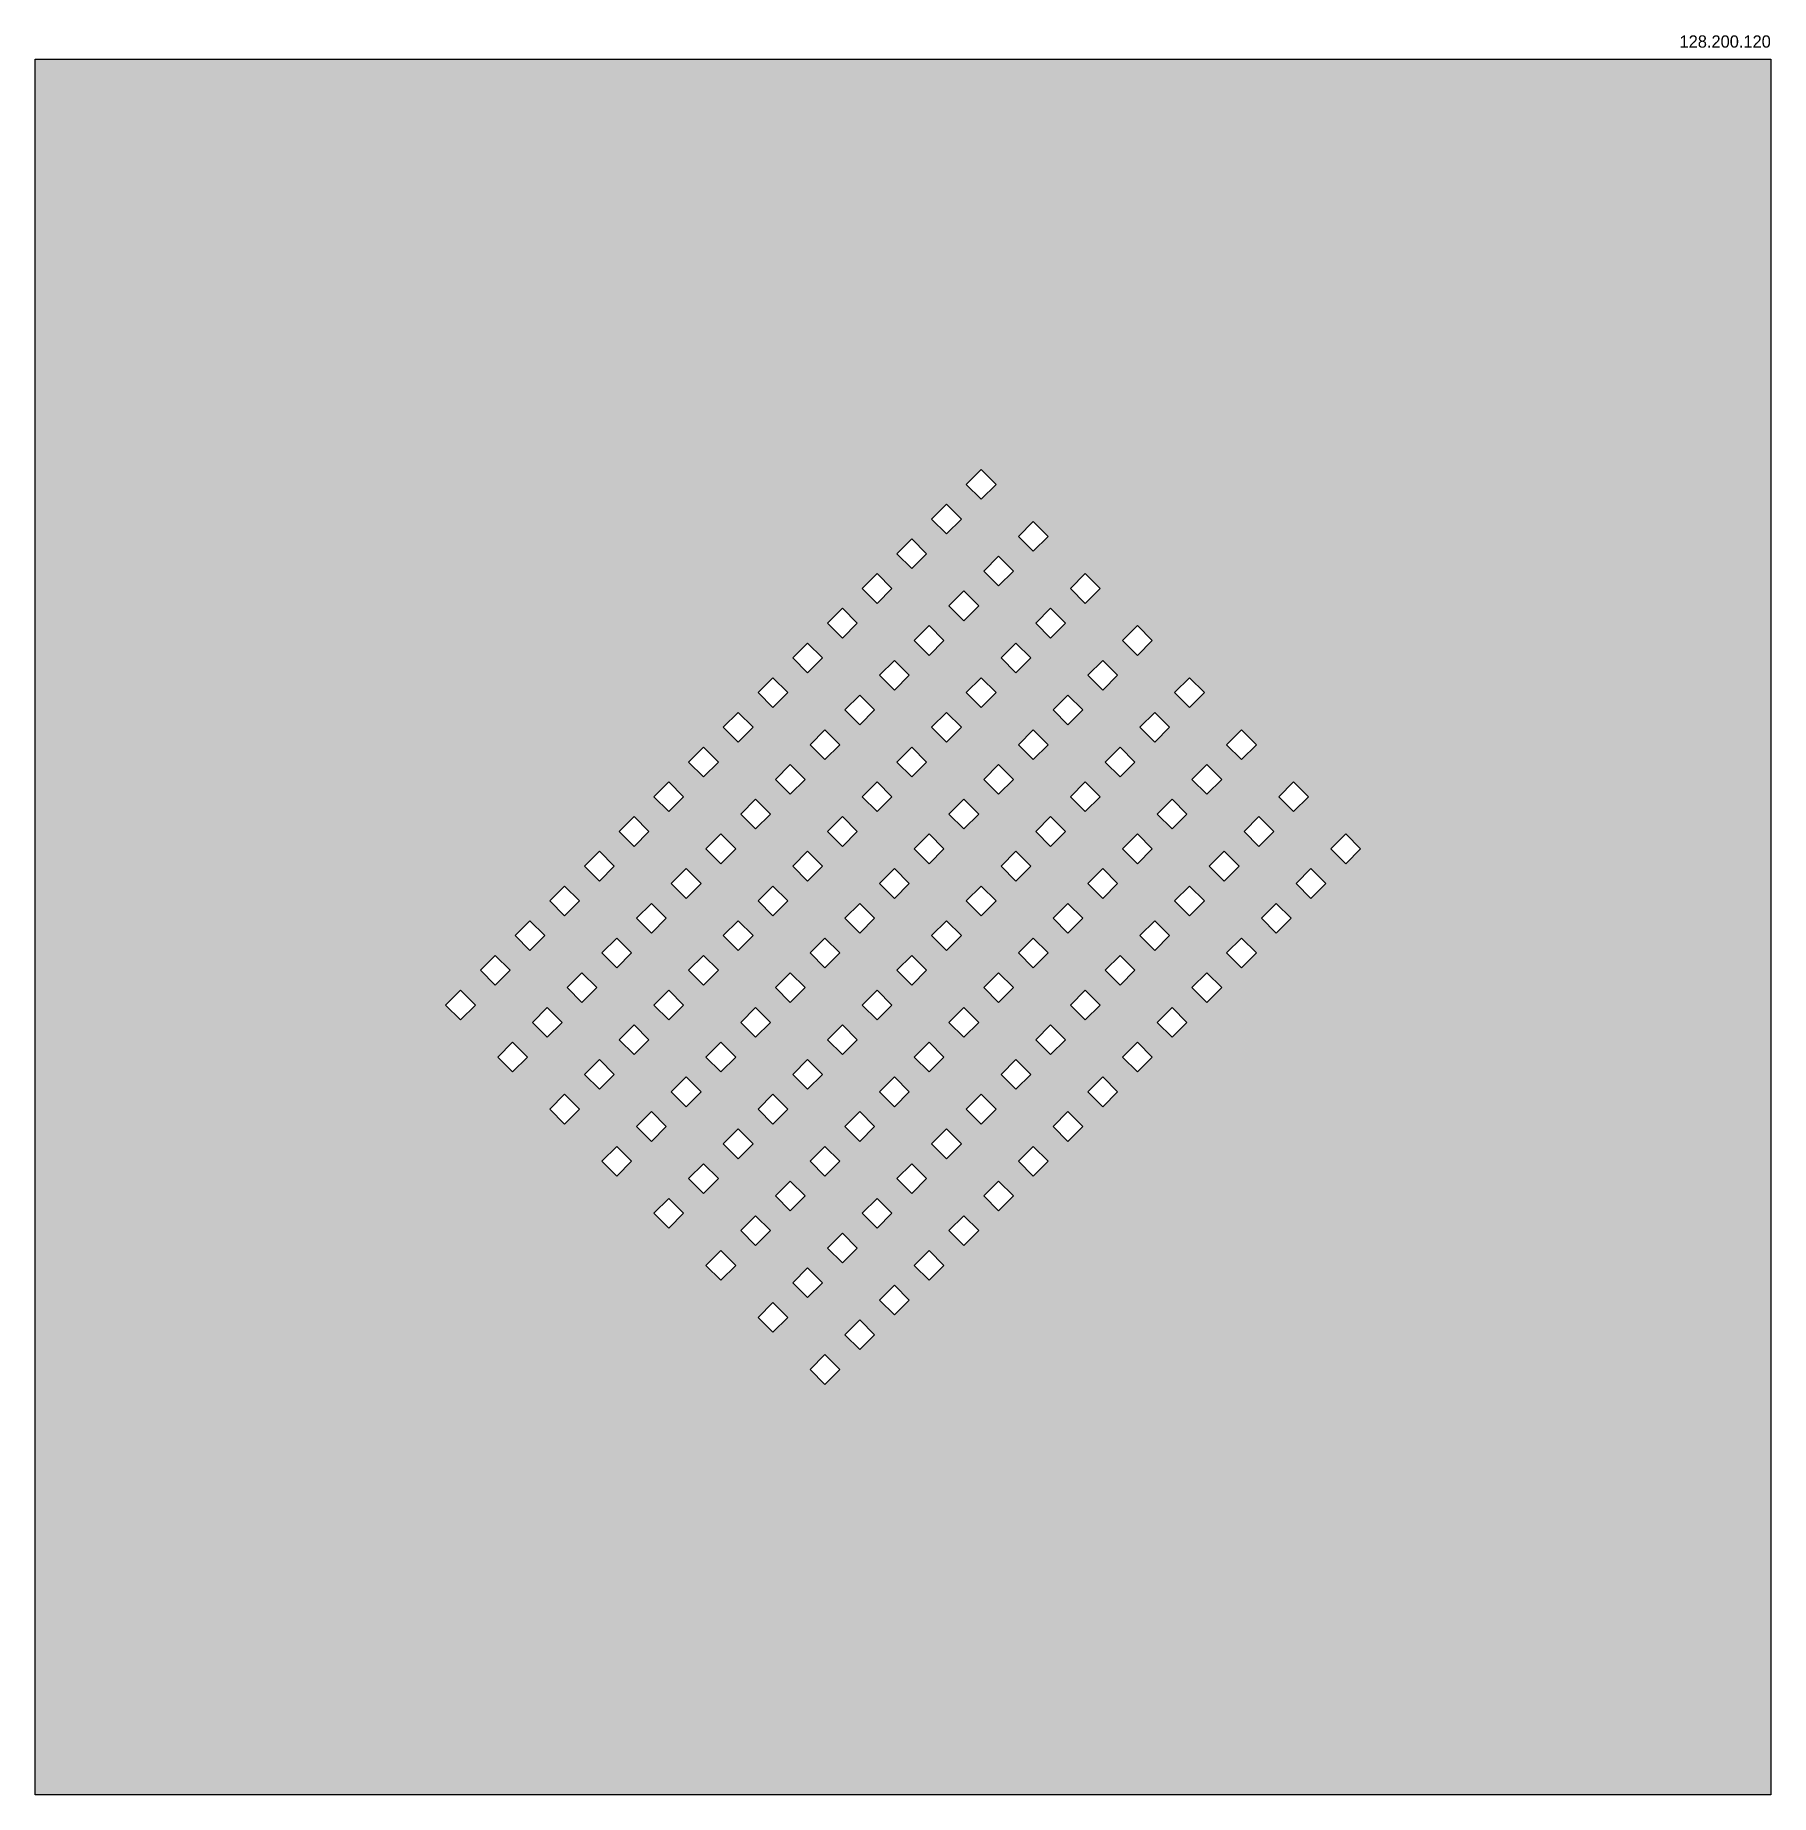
# Model space of a CAD drawing. Header units: inches. Extents: x -55000 to 163233, y -55008 to 54992.
# Drawn here: x 142991 to 152891, y -2370 to 7667 of the extents above; entities that cross this region are included whole.
import ezdxf

# ---------------------------------------------------------------- set-up
doc = ezdxf.new("R2010")
doc.units = ezdxf.units.IN
doc.header["$MEASUREMENT"] = 0
doc.linetypes.add('ACAD_ISO07W100', pattern=[3, 0, -3])
doc.layers.get('0').update_dxf_attribs({"color": 20, "linetype": 'ACAD_ISO07W100'})
doc.styles.get("Standard").update_dxf_attribs({"font": 'arial.ttf'})

msp = doc.modelspace()

# ---------------------------------------------------------------- texts
at = {"insert": (152891.22615, 7665.54515), "char_height": 70, "attachment_point": 3}
msp.add_mtext_dynamic_manual_height_columns('{\\fCastellar|b0|i0|c0|p18;128.200.120}', width=243.9962625, gutter_width=1, heights=[0], dxfattribs=at)

# ---------------------------------------------------------------- blocks, each defined once
blk = doc.blocks.new('*U18')
blk.add_lwpolyline([(-46, -46), (-46, 46), (46, 46), (46, -46)], close=True)
blk = doc.blocks.new('*U12')
at = {"xscale": 1.304348093418073, "yscale": 1.304348093418073, "zscale": 1.304348093418073, "rotation": 45}
blk.add_blockref('*U18', (-2524, -445), dxfattribs=at)
blk = doc.blocks.new('*U13')
at = {"layer": 'Defpoints', "color": 0, "linetype": 'ByBlock', "lineweight": -2, "transparency": 16777216}
for p in [(2970, 2970), (2772, 2772), (3267, 2673), (2574, 2574), (3069, 2475), (2376, 2376), (3564, 2376), (2871, 2277), (2178, 2178), (3366, 2178), (2673, 2079), (3861, 2079), (1980, 1980), (3168, 1980), (2475, 1881), (3663, 1881), (1782, 1782), (2970, 1782), (4158, 1782), (2277, 1683), (3465, 1683), (1584, 1584), (2772, 1584), (3960, 1584), (2079, 1485), (3267, 1485), (4455, 1485), (1386, 1386), (2574, 1386), (3762, 1386), (1881, 1287), (3069, 1287), (4257, 1287), (1188, 1188), (2376, 1188), (3564, 1188), (4752, 1188), (1683, 1089), (2871, 1089), (4059, 1089), (990, 990), (2178, 990), (3366, 990), (4554, 990), (1485, 891), (2673, 891), (3861, 891), (5049, 891), (792, 792), (1980, 792), (3168, 792), (4356, 792), (1287, 693), (2475, 693), (3663, 693), (4851, 693), (594, 594), (1782, 594), (2970, 594), (4158, 594), (1089, 495), (2277, 495), (3465, 495), (4653, 495), (396, 396), (1584, 396), (2772, 396), (3960, 396), (891, 297), (2079, 297), (3267, 297), (4455, 297), (198, 198), (1386, 198), (2574, 198), (3762, 198), (693, 99), (1881, 99), (3069, 99), (4257, 99), (0, 0), (1188, 0), (2376, 0), (3564, 0), (495, -99), (1683, -99), (2871, -99), (4059, -99), (990, -198), (2178, -198), (3366, -198), (297, -297), (1485, -297), (2673, -297), (3861, -297), (792, -396), (1980, -396), (3168, -396), (1287, -495), (2475, -495), (3663, -495), (594, -594), (1782, -594), (2970, -594), (1089, -693), (2277, -693), (3465, -693), (1584, -792), (2772, -792), (891, -891), (2079, -891), (3267, -891), (1386, -990), (2574, -990), (1881, -1089), (3069, -1089), (1188, -1188), (2376, -1188), (1683, -1287), (2871, -1287), (2178, -1386), (1485, -1485), (2673, -1485), (1980, -1584), (2475, -1683), (1782, -1782), (2277, -1881), (2079, -2079)]:
    blk.add_blockref('*U12', p, dxfattribs=at)
blk = doc.blocks.new('*U16')
blk.add_lwpolyline([(-4950, -4950), (-4950, 4950), (4950, 4950), (4950, -4950)], close=True)

# ---------------------------------------------------------------- hatches: boundary and pattern name
at = {"transparency": 33554483}
h = msp.add_hatch(color=256, dxfattribs=at)
h.dxf.hatch_style = 1
h.paths.add_polyline_path([(145614.84484, 2247.29999), (145529.99202, 2332.15281), (145614.84484, 2417.00562), (145699.69765, 2332.15281)], flags=16)
h.paths.add_polyline_path([(145812.83473, 2445.28989), (145727.98192, 2530.14271), (145812.83473, 2614.99552), (145897.68755, 2530.14271)], flags=16)
h.paths.add_polyline_path([(145713.83978, 1752.32525), (145628.98697, 1837.17806), (145713.83978, 1922.03087), (145798.6926, 1837.17806)], flags=16)
h.paths.add_polyline_path([(145911.82968, 1950.31515), (145826.97687, 2035.16796), (145911.82968, 2120.02077), (145996.6825, 2035.16796)], flags=16)
h.paths.add_polyline_path([(146109.81958, 2148.30504), (146024.96677, 2233.15786), (146109.81958, 2318.01067), (146194.6724, 2233.15786)], flags=16)
h.paths.add_polyline_path([(146307.80948, 2346.29494), (146222.95667, 2431.14776), (146307.80948, 2516.00057), (146392.66229, 2431.14776)], flags=16)
h.paths.add_polyline_path([(146010.82463, 1455.3404), (145925.97182, 1540.19321), (146010.82463, 1625.04603), (146095.67745, 1540.19321)], flags=16)
h.paths.add_polyline_path([(146208.81453, 1653.3303), (146123.96172, 1738.18311), (146208.81453, 1823.03593), (146293.66735, 1738.18311)], flags=16)
h.paths.add_polyline_path([(146406.80443, 1851.3202), (146321.95162, 1936.17301), (146406.80443, 2021.02582), (146491.65724, 1936.17301)], flags=16)
h.paths.add_polyline_path([(146802.78423, 2247.29999), (146717.93141, 2332.15281), (146802.78423, 2417.00562), (146887.63704, 2332.15281)], flags=16)
h.paths.add_polyline_path([(146307.80948, 1158.35555), (146222.95667, 1243.20836), (146307.80948, 1328.06118), (146392.66229, 1243.20836)], flags=16)
h.paths.add_polyline_path([(146505.79938, 1356.34545), (146420.94657, 1441.19826), (146505.79938, 1526.05108), (146590.65219, 1441.19826)], flags=16)
h.paths.add_polyline_path([(146703.78928, 1554.33535), (146618.93646, 1639.18816), (146703.78928, 1724.04098), (146788.64209, 1639.18816)], flags=16)
h.paths.add_polyline_path([(146901.77918, 1752.32525), (146816.92636, 1837.17806), (146901.77918, 1922.03087), (146986.63199, 1837.17806)], flags=16)
h.paths.add_polyline_path([(147099.76908, 1950.31515), (147014.91626, 2035.16796), (147099.76908, 2120.02077), (147184.62189, 2035.16796)], flags=16)
h.paths.add_polyline_path([(147297.75897, 2148.30504), (147212.90616, 2233.15786), (147297.75897, 2318.01067), (147382.61179, 2233.15786)], flags=16)
h.paths.add_polyline_path([(146604.79433, 861.3707), (146519.94152, 946.22352), (146604.79433, 1031.07633), (146689.64714, 946.22352)], flags=16)
h.paths.add_polyline_path([(146802.78423, 1059.3606), (146717.93141, 1144.21342), (146802.78423, 1229.06623), (146887.63704, 1144.21342)], flags=16)
h.paths.add_polyline_path([(147000.77413, 1257.3505), (146915.92131, 1342.20331), (147000.77413, 1427.05613), (147085.62694, 1342.20331)], flags=16)
h.paths.add_polyline_path([(147198.76403, 1455.3404), (147113.91121, 1540.19321), (147198.76403, 1625.04603), (147283.61684, 1540.19321)], flags=16)
h.paths.add_polyline_path([(147396.75392, 1653.3303), (147311.90111, 1738.18311), (147396.75392, 1823.03593), (147481.60674, 1738.18311)], flags=16)
h.paths.add_polyline_path([(147594.74382, 1851.3202), (147509.89101, 1936.17301), (147594.74382, 2021.02582), (147679.59664, 1936.17301)], flags=16)
h.paths.add_polyline_path([(147297.75897, 960.36565), (147212.90616, 1045.21847), (147297.75897, 1130.07128), (147382.61179, 1045.21847)], flags=16)
h.paths.add_polyline_path([(147495.74887, 1158.35555), (147410.89606, 1243.20836), (147495.74887, 1328.06118), (147580.60169, 1243.20836)], flags=16)
h.paths.add_polyline_path([(147693.73877, 1356.34545), (147608.88596, 1441.19826), (147693.73877, 1526.05108), (147778.59159, 1441.19826)], flags=16)
h.paths.add_polyline_path([(147099.76908, 762.37575), (147014.91626, 847.22857), (147099.76908, 932.08138), (147184.62189, 847.22857)], flags=16)
h.paths.add_polyline_path([(146604.79433, 2049.3101), (146519.94152, 2134.16291), (146604.79433, 2219.01572), (146689.64714, 2134.16291)], flags=16)
h.paths.add_polyline_path([(146010.82463, 2643.27979), (145925.97182, 2728.13261), (146010.82463, 2812.98542), (146095.67745, 2728.13261)], flags=16)
h.paths.add_polyline_path([(146208.81453, 2841.26969), (146123.96172, 2926.1225), (146208.81453, 3010.97532), (146293.66735, 2926.1225)], flags=16)
h.paths.add_polyline_path([(146703.78928, 2742.27474), (146618.93646, 2827.12755), (146703.78928, 2911.98037), (146788.64209, 2827.12755)], flags=16)
h.paths.add_polyline_path([(147000.77413, 2445.28989), (146915.92131, 2530.14271), (147000.77413, 2614.99552), (147085.62694, 2530.14271)], flags=16)
h.paths.add_polyline_path([(145416.85494, 2049.3101), (145332.00212, 2134.16291), (145416.85494, 2219.01572), (145501.70775, 2134.16291)], flags=16)
h.paths.add_polyline_path([(146901.77918, 564.38585), (146816.92636, 649.23867), (146901.77918, 734.09148), (146986.63199, 649.23867)], flags=16)
h.paths.add_polyline_path([(147891.72867, 1554.33535), (147806.87586, 1639.18816), (147891.72867, 1724.04098), (147976.58148, 1639.18816)], flags=16)
h.paths.add_polyline_path([(146406.80443, 3039.25959), (146321.95162, 3124.1124), (146406.80443, 3208.96522), (146491.65724, 3124.1124)], flags=16)
h.paths.add_polyline_path([(147198.76403, 267.40101), (147113.91121, 352.25382), (147198.76403, 437.10663), (147283.61684, 352.25382)], flags=16)
h.paths.add_polyline_path([(147396.75392, 465.39091), (147311.90111, 550.24372), (147396.75392, 635.09653), (147481.60674, 550.24372)], flags=16)
h.paths.add_polyline_path([(147594.74382, 663.3808), (147509.89101, 748.23362), (147594.74382, 833.08643), (147679.59664, 748.23362)], flags=16)
h.paths.add_polyline_path([(147792.73372, 861.3707), (147707.88091, 946.22352), (147792.73372, 1031.07633), (147877.58654, 946.22352)], flags=16)
h.paths.add_polyline_path([(147990.72362, 1059.3606), (147905.87081, 1144.21342), (147990.72362, 1229.06623), (148075.57643, 1144.21342)], flags=16)
h.paths.add_polyline_path([(148188.71352, 1257.3505), (148103.86071, 1342.20331), (148188.71352, 1427.05613), (148273.56633, 1342.20331)], flags=16)
h.paths.add_polyline_path([(147693.73877, 168.40606), (147608.88596, 253.25887), (147693.73877, 338.11168), (147778.59159, 253.25887)], flags=16)
h.paths.add_polyline_path([(147891.72867, 366.39596), (147806.87586, 451.24877), (147891.72867, 536.10158), (147976.58148, 451.24877)], flags=16)
h.paths.add_polyline_path([(148089.71857, 564.38585), (148004.86576, 649.23867), (148089.71857, 734.09148), (148174.57138, 649.23867)], flags=16)
h.paths.add_polyline_path([(148287.70847, 762.37575), (148202.85565, 847.22857), (148287.70847, 932.08138), (148372.56128, 847.22857)], flags=16)
h.paths.add_polyline_path([(148485.69837, 960.36565), (148400.84555, 1045.21847), (148485.69837, 1130.07128), (148570.55118, 1045.21847)], flags=16)
h.paths.add_polyline_path([(146604.79433, 3237.24949), (146519.94152, 3322.1023), (146604.79433, 3406.95512), (146689.64714, 3322.1023)], flags=16)
h.paths.add_polyline_path([(146802.78423, 3435.23939), (146717.93141, 3520.0922), (146802.78423, 3604.94501), (146887.63704, 3520.0922)], flags=16)
h.paths.add_polyline_path([(147000.77413, 3633.22929), (146915.92131, 3718.0821), (147000.77413, 3802.93491), (147085.62694, 3718.0821)], flags=16)
h.paths.add_polyline_path([(147198.76403, 3831.21918), (147113.91121, 3916.072), (147198.76403, 4000.92481), (147283.61684, 3916.072)], flags=16)
h.paths.add_polyline_path([(147396.75392, 4029.20908), (147311.90111, 4114.0619), (147396.75392, 4198.91471), (147481.60674, 4114.0619)], flags=16)
h.paths.add_polyline_path([(147594.74382, 4227.19898), (147509.89101, 4312.0518), (147594.74382, 4396.90461), (147679.59664, 4312.0518)], flags=16)
h.paths.add_polyline_path([(147792.73372, 4425.18888), (147707.88091, 4510.04169), (147792.73372, 4594.89451), (147877.58654, 4510.04169)], flags=16)
h.paths.add_polyline_path([(147990.72362, 4623.17878), (147905.87081, 4708.03159), (147990.72362, 4792.88441), (148075.57643, 4708.03159)], flags=16)
h.paths.add_polyline_path([(148188.71352, 4821.16868), (148103.86071, 4906.02149), (148188.71352, 4990.8743), (148273.56633, 4906.02149)], flags=16)
h.paths.add_polyline_path([(146901.77918, 2940.26464), (146816.92636, 3025.11745), (146901.77918, 3109.97027), (146986.63199, 3025.11745)], flags=16)
h.paths.add_polyline_path([(147099.76908, 3138.25454), (147014.91626, 3223.10735), (147099.76908, 3307.96017), (147184.62189, 3223.10735)], flags=16)
h.paths.add_polyline_path([(147297.75897, 3336.24444), (147212.90616, 3421.09725), (147297.75897, 3505.95006), (147382.61179, 3421.09725)], flags=16)
h.paths.add_polyline_path([(147495.74887, 3534.23434), (147410.89606, 3619.08715), (147495.74887, 3703.93996), (147580.60169, 3619.08715)], flags=16)
h.paths.add_polyline_path([(147693.73877, 3732.22423), (147608.88596, 3817.07705), (147693.73877, 3901.92986), (147778.59159, 3817.07705)], flags=16)
h.paths.add_polyline_path([(147891.72867, 3930.21413), (147806.87586, 4015.06695), (147891.72867, 4099.91976), (147976.58148, 4015.06695)], flags=16)
h.paths.add_polyline_path([(148089.71857, 4128.20403), (148004.86576, 4213.05685), (148089.71857, 4297.90966), (148174.57138, 4213.05685)], flags=16)
h.paths.add_polyline_path([(148287.70847, 4326.19393), (148202.85565, 4411.04674), (148287.70847, 4495.89956), (148372.56128, 4411.04674)], flags=16)
h.paths.add_polyline_path([(148485.69837, 4524.18383), (148400.84555, 4609.03664), (148485.69837, 4693.88946), (148570.55118, 4609.03664)], flags=16)
h.paths.add_polyline_path([(147198.76403, 2643.27979), (147113.91121, 2728.13261), (147198.76403, 2812.98542), (147283.61684, 2728.13261)], flags=16)
h.paths.add_polyline_path([(147396.75392, 2841.26969), (147311.90111, 2926.1225), (147396.75392, 3010.97532), (147481.60674, 2926.1225)], flags=16)
h.paths.add_polyline_path([(147594.74382, 3039.25959), (147509.89101, 3124.1124), (147594.74382, 3208.96522), (147679.59664, 3124.1124)], flags=16)
h.paths.add_polyline_path([(147792.73372, 3237.24949), (147707.88091, 3322.1023), (147792.73372, 3406.95512), (147877.58654, 3322.1023)], flags=16)
h.paths.add_polyline_path([(147990.72362, 3435.23939), (147905.87081, 3520.0922), (147990.72362, 3604.94501), (148075.57643, 3520.0922)], flags=16)
h.paths.add_polyline_path([(148188.71352, 3633.22929), (148103.86071, 3718.0821), (148188.71352, 3802.93491), (148273.56633, 3718.0821)], flags=16)
h.paths.add_polyline_path([(148386.70342, 3831.21918), (148301.8506, 3916.072), (148386.70342, 4000.92481), (148471.55623, 3916.072)], flags=16)
h.paths.add_polyline_path([(148584.69332, 4029.20908), (148499.8405, 4114.0619), (148584.69332, 4198.91471), (148669.54613, 4114.0619)], flags=16)
h.paths.add_polyline_path([(148782.68322, 4227.19898), (148697.8304, 4312.0518), (148782.68322, 4396.90461), (148867.53603, 4312.0518)], flags=16)
h.paths.add_polyline_path([(148980.67311, 4425.18888), (148895.8203, 4510.04169), (148980.67311, 4594.89451), (149065.52593, 4510.04169)], flags=16)
h.paths.add_polyline_path([(147495.74887, 2346.29494), (147410.89606, 2431.14776), (147495.74887, 2516.00057), (147580.60169, 2431.14776)], flags=16)
h.paths.add_polyline_path([(147693.73877, 2544.28484), (147608.88596, 2629.13766), (147693.73877, 2713.99047), (147778.59159, 2629.13766)], flags=16)
h.paths.add_polyline_path([(147891.72867, 2742.27474), (147806.87586, 2827.12755), (147891.72867, 2911.98037), (147976.58148, 2827.12755)], flags=16)
h.paths.add_polyline_path([(148089.71857, 2940.26464), (148004.86576, 3025.11745), (148089.71857, 3109.97027), (148174.57138, 3025.11745)], flags=16)
h.paths.add_polyline_path([(148287.70847, 3138.25454), (148202.85565, 3223.10735), (148287.70847, 3307.96017), (148372.56128, 3223.10735)], flags=16)
h.paths.add_polyline_path([(148485.69837, 3336.24444), (148400.84555, 3421.09725), (148485.69837, 3505.95006), (148570.55118, 3421.09725)], flags=16)
h.paths.add_polyline_path([(148683.68827, 3534.23434), (148598.83545, 3619.08715), (148683.68827, 3703.93996), (148768.54108, 3619.08715)], flags=16)
h.paths.add_polyline_path([(148881.67816, 3732.22423), (148796.82535, 3817.07705), (148881.67816, 3901.92986), (148966.53098, 3817.07705)], flags=16)
h.paths.add_polyline_path([(149079.66806, 3930.21413), (148994.81525, 4015.06695), (149079.66806, 4099.91976), (149164.52088, 4015.06695)], flags=16)
h.paths.add_polyline_path([(149277.65796, 4128.20403), (149192.80515, 4213.05685), (149277.65796, 4297.90966), (149362.51078, 4213.05685)], flags=16)
h.paths.add_polyline_path([(147792.73372, 2049.3101), (147707.88091, 2134.16291), (147792.73372, 2219.01572), (147877.58654, 2134.16291)], flags=16)
h.paths.add_polyline_path([(147990.72362, 2247.29999), (147905.87081, 2332.15281), (147990.72362, 2417.00562), (148075.57643, 2332.15281)], flags=16)
h.paths.add_polyline_path([(148188.71352, 2445.28989), (148103.86071, 2530.14271), (148188.71352, 2614.99552), (148273.56633, 2530.14271)], flags=16)
h.paths.add_polyline_path([(148386.70342, 2643.27979), (148301.8506, 2728.13261), (148386.70342, 2812.98542), (148471.55623, 2728.13261)], flags=16)
h.paths.add_polyline_path([(148584.69332, 2841.26969), (148499.8405, 2926.1225), (148584.69332, 3010.97532), (148669.54613, 2926.1225)], flags=16)
h.paths.add_polyline_path([(148782.68322, 3039.25959), (148697.8304, 3124.1124), (148782.68322, 3208.96522), (148867.53603, 3124.1124)], flags=16)
h.paths.add_polyline_path([(148980.67311, 3237.24949), (148895.8203, 3322.1023), (148980.67311, 3406.95512), (149065.52593, 3322.1023)], flags=16)
h.paths.add_polyline_path([(149178.66301, 3435.23939), (149093.8102, 3520.0922), (149178.66301, 3604.94501), (149263.51583, 3520.0922)], flags=16)
h.paths.add_polyline_path([(149376.65291, 3633.22929), (149291.8001, 3718.0821), (149376.65291, 3802.93491), (149461.50573, 3718.0821)], flags=16)
h.paths.add_polyline_path([(149574.64281, 3831.21918), (149489.79, 3916.072), (149574.64281, 4000.92481), (149659.49562, 3916.072)], flags=16)
h.paths.add_polyline_path([(148089.71857, 1752.32525), (148004.86576, 1837.17806), (148089.71857, 1922.03087), (148174.57138, 1837.17806)], flags=16)
h.paths.add_polyline_path([(148287.70847, 1950.31515), (148202.85565, 2035.16796), (148287.70847, 2120.02077), (148372.56128, 2035.16796)], flags=16)
h.paths.add_polyline_path([(148485.69837, 2148.30504), (148400.84555, 2233.15786), (148485.69837, 2318.01067), (148570.55118, 2233.15786)], flags=16)
h.paths.add_polyline_path([(148683.68827, 2346.29494), (148598.83545, 2431.14776), (148683.68827, 2516.00057), (148768.54108, 2431.14776)], flags=16)
h.paths.add_polyline_path([(148881.67816, 2544.28484), (148796.82535, 2629.13766), (148881.67816, 2713.99047), (148966.53098, 2629.13766)], flags=16)
h.paths.add_polyline_path([(149079.66806, 2742.27474), (148994.81525, 2827.12755), (149079.66806, 2911.98037), (149164.52088, 2827.12755)], flags=16)
h.paths.add_polyline_path([(149277.65796, 2940.26464), (149192.80515, 3025.11745), (149277.65796, 3109.97027), (149362.51078, 3025.11745)], flags=16)
h.paths.add_polyline_path([(149475.64786, 3138.25454), (149390.79505, 3223.10735), (149475.64786, 3307.96017), (149560.50067, 3223.10735)], flags=16)
h.paths.add_polyline_path([(149673.63776, 3336.24444), (149588.78495, 3421.09725), (149673.63776, 3505.95006), (149758.49057, 3421.09725)], flags=16)
h.paths.add_polyline_path([(149871.62766, 3534.23434), (149786.77484, 3619.08715), (149871.62766, 3703.93996), (149956.48047, 3619.08715)], flags=16)
h.paths.add_polyline_path([(148386.70342, 1455.3404), (148301.8506, 1540.19321), (148386.70342, 1625.04603), (148471.55623, 1540.19321)], flags=16)
h.paths.add_polyline_path([(148584.69332, 1653.3303), (148499.8405, 1738.18311), (148584.69332, 1823.03593), (148669.54613, 1738.18311)], flags=16)
h.paths.add_polyline_path([(148782.68322, 1851.3202), (148697.8304, 1936.17301), (148782.68322, 2021.02582), (148867.53603, 1936.17301)], flags=16)
h.paths.add_polyline_path([(148980.67311, 2049.3101), (148895.8203, 2134.16291), (148980.67311, 2219.01572), (149065.52593, 2134.16291)], flags=16)
h.paths.add_polyline_path([(149178.66301, 2247.29999), (149093.8102, 2332.15281), (149178.66301, 2417.00562), (149263.51583, 2332.15281)], flags=16)
h.paths.add_polyline_path([(149376.65291, 2445.28989), (149291.8001, 2530.14271), (149376.65291, 2614.99552), (149461.50573, 2530.14271)], flags=16)
h.paths.add_polyline_path([(149574.64281, 2643.27979), (149489.79, 2728.13261), (149574.64281, 2812.98542), (149659.49562, 2728.13261)], flags=16)
h.paths.add_polyline_path([(149772.63271, 2841.26969), (149687.7799, 2926.1225), (149772.63271, 3010.97532), (149857.48552, 2926.1225)], flags=16)
h.paths.add_polyline_path([(149970.62261, 3039.25959), (149885.76979, 3124.1124), (149970.62261, 3208.96522), (150055.47542, 3124.1124)], flags=16)
h.paths.add_polyline_path([(150168.61251, 3237.24949), (150083.75969, 3322.1023), (150168.61251, 3406.95512), (150253.46532, 3322.1023)], flags=16)
h.paths.add_polyline_path([(148683.68827, 1158.35555), (148598.83545, 1243.20836), (148683.68827, 1328.06118), (148768.54108, 1243.20836)], flags=16)
h.paths.add_polyline_path([(148881.67816, 1356.34545), (148796.82535, 1441.19826), (148881.67816, 1526.05108), (148966.53098, 1441.19826)], flags=16)
h.paths.add_polyline_path([(149079.66806, 1554.33535), (148994.81525, 1639.18816), (149079.66806, 1724.04098), (149164.52088, 1639.18816)], flags=16)
h.paths.add_polyline_path([(149277.65796, 1752.32525), (149192.80515, 1837.17806), (149277.65796, 1922.03087), (149362.51078, 1837.17806)], flags=16)
h.paths.add_polyline_path([(149475.64786, 1950.31515), (149390.79505, 2035.16796), (149475.64786, 2120.02077), (149560.50067, 2035.16796)], flags=16)
h.paths.add_polyline_path([(149673.63776, 2148.30504), (149588.78495, 2233.15786), (149673.63776, 2318.01067), (149758.49057, 2233.15786)], flags=16)
h.paths.add_polyline_path([(149871.62766, 2346.29494), (149786.77484, 2431.14776), (149871.62766, 2516.00057), (149956.48047, 2431.14776)], flags=16)
h.paths.add_polyline_path([(150069.61756, 2544.28484), (149984.76474, 2629.13766), (150069.61756, 2713.99047), (150154.47037, 2629.13766)], flags=16)
h.paths.add_polyline_path([(150267.60746, 2742.27474), (150182.75464, 2827.12755), (150267.60746, 2911.98037), (150352.46027, 2827.12755)], flags=16)
h.paths.add_polyline_path([(150465.59735, 2940.26464), (150380.74454, 3025.11745), (150465.59735, 3109.97027), (150550.45017, 3025.11745)], flags=16)
h.paths.add_polyline_path([(148683.68827, 4722.17373), (148598.83545, 4807.02654), (148683.68827, 4891.87936), (148768.54108, 4807.02654)], flags=16)
h.paths.add_polyline_path([(146505.79938, 2544.28484), (146420.94657, 2629.13766), (146505.79938, 2713.99047), (146590.65219, 2629.13766)], flags=16)
h.paths.add_polyline_path([(147495.74887, -29.58384), (147410.89606, 55.26897), (147495.74887, 140.12179), (147580.60169, 55.26897)], flags=16)
h.paths.add_polyline_path([(148386.70342, 5019.15858), (148301.8506, 5104.01139), (148386.70342, 5188.8642), (148471.55623, 5104.01139)], flags=16)
h.paths.add_polyline_path([(142991.22615, -2370.35982), (142991.22615, 7529.64018), (152891.22615, 7529.64018), (152891.22615, -2370.35982)])

# ---------------------------------------------------------------- block references
at = {"layer": 'Defpoints'}
for name in ['*U16', '*U13']:
    msp.add_blockref(name, (147941.22615, 2579.64018), dxfattribs=at)

msp.set_redraw_order([(e.dxf.handle, doc.entitydb.next_handle()) for e in msp.query("TEXT MTEXT ATTDEF DIMENSION ARC_DIMENSION")])  # texts and dimensions are drawn at this point

doc.saveas('drawing.dxf')
